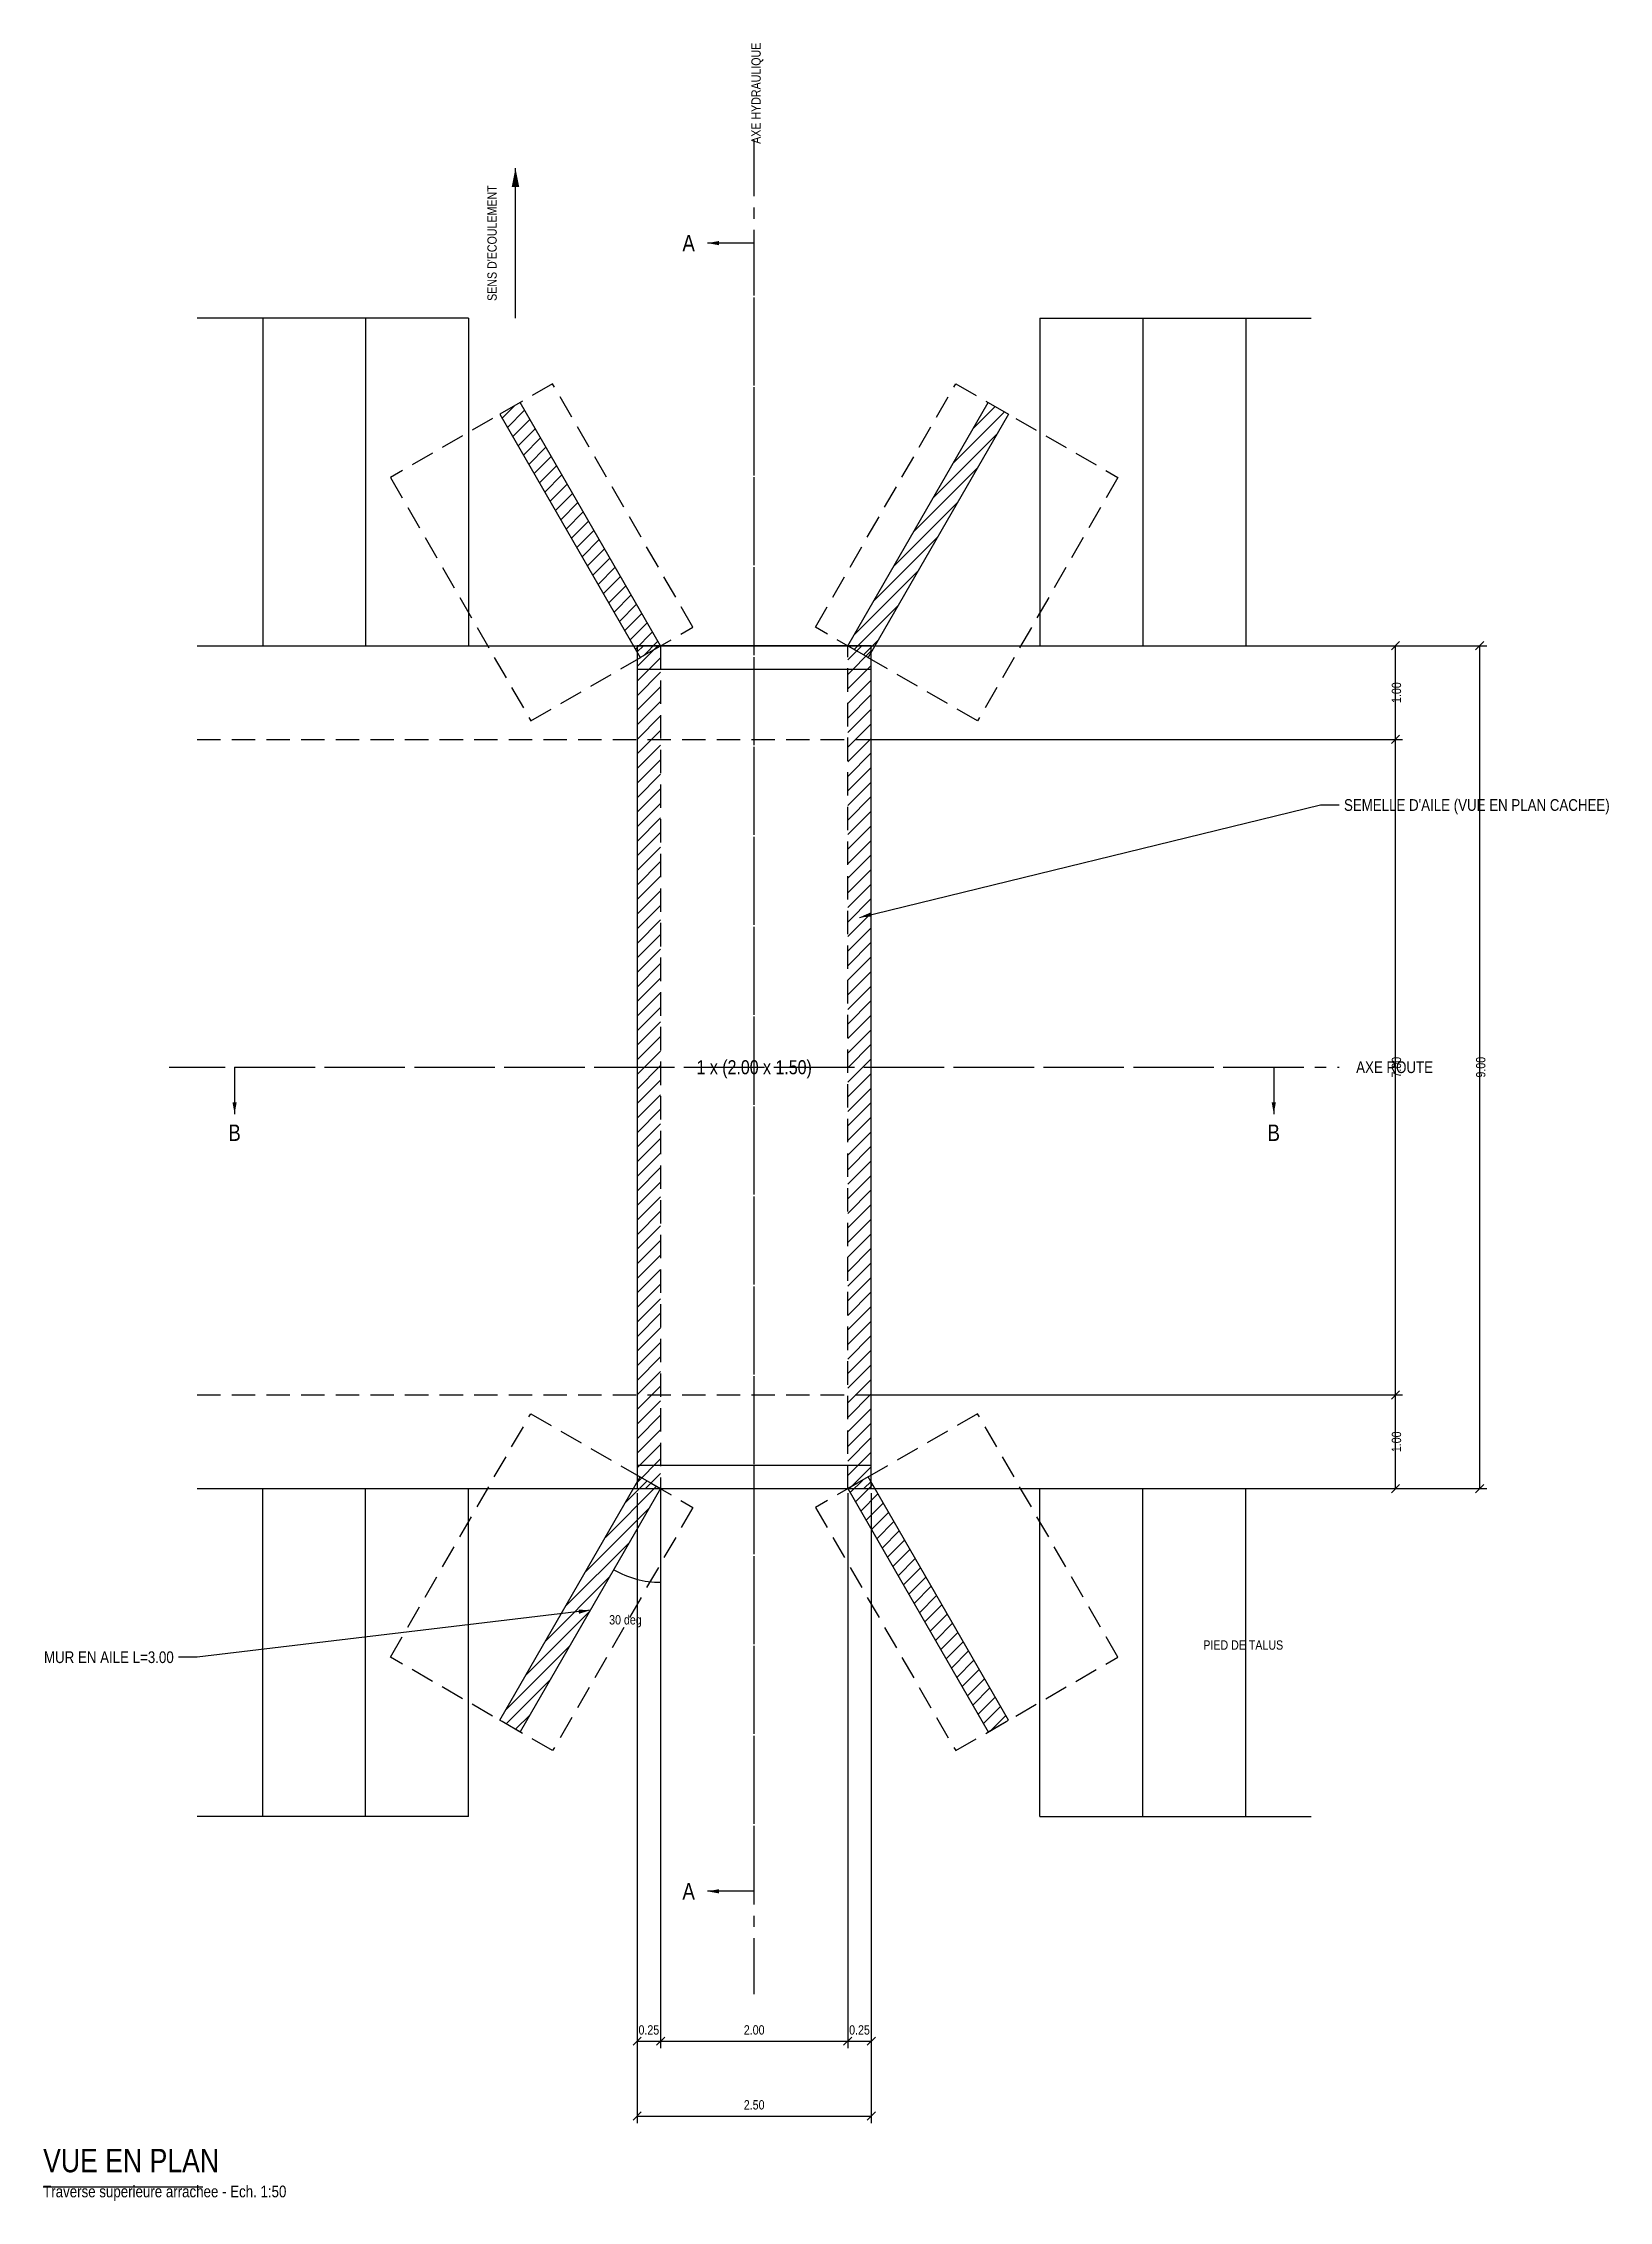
# Model space of a CAD drawing. Extents: x 0 to 110, y 0 to 23.
# Drawn here: x 0 to 16.72, y 0 to 23.04 of the extents above; entities that cross this region are included whole.
import ezdxf
from ezdxf.enums import TextEntityAlignment as Align

# ---------------------------------------------------------------- set-up
doc = ezdxf.new("R2010")
doc.units = 0
doc.linetypes.add('AXE', pattern=[0.96, 0.6, -0.12, 0.12, -0.12])
doc.linetypes.add('TIRETS', pattern=[0.37, 0.25, -0.12])
for name, color, linetype in [('01_AXES', 1, 'AXE'), ('02_BETON', 7, 'CONTINUOUS'), ('03_BETON_CACHE', 8, 'TIRETS'), ('04_HACHURES', 9, 'CONTINUOUS'), ('05_TERRAIN', 3, 'CONTINUOUS'), ('06_REMBLAI', 42, 'CONTINUOUS'), ('07_CHAUSSEE', 8, 'CONTINUOUS'), ('10_COTATION', 4, 'CONTINUOUS'), ('11_TEXTE', 7, 'CONTINUOUS'), ('13_EAU', 5, 'CONTINUOUS')]:
    doc.layers.add(name, color=color, linetype=linetype)
doc.styles.get("Standard").update_dxf_attribs({"font": 'txt', "width": 0.85})

msp = doc.modelspace()

# ---------------------------------------------------------------- texts
at = {"layer": '01_AXES', "width": 0.85}
msp.add_text('AXE HYDRAULIQUE', height=0.1, rotation=90, dxfattribs=at).set_placement((7.695, 22.505), align=Align.BOTTOM_CENTER)
msp.add_text('AXE ROUTE', height=0.125, dxfattribs=at).set_placement((14.025, 12.105), align=Align.MIDDLE_LEFT)
at = {"layer": '05_TERRAIN', "width": 0.85}
msp.add_text('PIED DE TALUS', height=0.1, dxfattribs=at).set_placement((13.245, 5.855), align=Align.BOTTOM_RIGHT)
at = {"layer": '10_COTATION', "width": 0.85}
for s, p in [('1.00', (14.405, 16.105)), ('7.00', (14.405, 12.105)), ('9.00', (15.305, 12.105)), ('1.00', (14.405, 8.105))]:
    msp.add_text(s, height=0.1, rotation=90, dxfattribs=at).set_placement(p, align=Align.TOP_CENTER)
msp.add_text('30 deg', height=0.1, dxfattribs=at).set_placement((6.219712, 6.204408), align=Align.MIDDLE_CENTER)
for s, p in [('0.25', (6.47, 1.745)), ('2.00', (7.595, 1.745)), ('0.25', (8.72, 1.745)), ('2.50', (7.595, 0.945))]:
    msp.add_text(s, height=0.1, dxfattribs=at).set_placement(p, align=Align.BOTTOM_CENTER)
at = {"layer": '11_TEXTE', "width": 0.85}
for s, height, p in [('A', 0.175, (6.895, 20.905)), ('1 x (2.00 x 1.50)', 0.15, (7.595, 12.105)), ('B', 0.175, (2.045, 11.405)), ('B', 0.175, (13.145, 11.405)), ('A', 0.175, (6.895, 3.305))]:
    msp.add_text(s, height=height, dxfattribs=at).set_placement(p, align=Align.MIDDLE_CENTER)
msp.add_text("SEMELLE D'AILE (VUE EN PLAN CACHEE)", height=0.125, dxfattribs=at).set_placement((13.895, 14.905), align=Align.MIDDLE_LEFT)
msp.add_text('MUR EN AILE L=3.00', height=0.125, dxfattribs=at).set_placement((1.395, 5.805), align=Align.MIDDLE_RIGHT)
for s, height, p in [('VUE EN PLAN', 0.25, (0, 0.23)), ('Traverse superieure arrachee - Ech. 1:50', 0.125, (0, 0))]:
    msp.add_text(s, height=height, dxfattribs=at).set_placement(p, align=Align.BOTTOM_LEFT)
at = {"layer": '13_EAU', "width": 0.85}
msp.add_text("SENS D'ECOULEMENT", height=0.1, rotation=90, dxfattribs=at).set_placement((4.745, 20.905), align=Align.TOP_CENTER)

# ---------------------------------------------------------------- linework, layer by layer
at = {"layer": '01_AXES'}
for p, q in [((7.595, 2.205), (7.595, 22.005)), ((7.595, 20.905), (7.095, 20.905)), ((7.595, 3.305), (7.595, 20.905)), ((1.345, 12.105), (13.845, 12.105)), ((2.045, 12.105), (13.145, 12.105)), ((2.045, 12.105), (2.045, 11.605)), ((13.145, 12.105), (13.145, 11.605)), ((6.595, 7.605), (6.595, 6.305)), ((7.595, 3.305), (7.095, 3.305))]:
    msp.add_line(p, q, dxfattribs=at)
at = {"layer": '02_BETON'}
for p, q in [((6.345, 16.355), (8.845, 16.355)), ((6.345, 7.855), (8.845, 7.855))]:
    msp.add_line(p, q, dxfattribs=at)
for points in [[(6.595, 16.605), (5.095, 19.203076), (4.878494, 19.078076), (6.378494, 16.48)], [(8.595, 16.605), (10.095, 19.203076), (10.311506, 19.078076), (8.811506, 16.48)], [(6.345, 7.605), (8.845, 7.605), (8.845, 16.605), (6.345, 16.605)], [(6.595, 7.605), (5.095, 5.006924), (4.878494, 5.131924), (6.378494, 7.73)], [(8.595, 7.605), (10.095, 5.006924), (10.311506, 5.131924), (8.811506, 7.73)]]:
    msp.add_lwpolyline(points, close=True, dxfattribs=at)
at = {"layer": '03_BETON_CACHE'}
for points in [[(6.94141, 16.805), (5.44141, 19.403076), (3.709359, 18.403076), (5.209359, 15.805)], [(8.24859, 16.805), (9.74859, 19.403076), (11.480641, 18.403076), (9.980641, 15.805)], [(6.595, 7.605), (8.595, 7.605), (8.595, 16.605), (6.595, 16.605)], [(6.94141, 7.405), (5.44141, 4.806924), (3.709359, 5.806924), (5.209359, 8.405)], [(8.24859, 7.405), (9.74859, 4.806924), (11.480641, 5.806924), (9.980641, 8.405)]]:
    msp.add_lwpolyline(points, close=True, dxfattribs=at)
at = {"layer": '04_HACHURES'}
for p, q in [((4.903072, 19.035505), (5.037372, 19.169805)), ((9.934775, 18.925558), (10.169361, 19.160144)), ((4.960012, 18.936881), (5.143025, 19.119894)), ((5.016953, 18.838258), (5.199965, 19.021271)), ((5.073893, 18.739635), (5.256906, 18.922648)), ((9.722271, 18.557491), (10.267984, 19.103204)), ((5.130833, 18.641012), (5.313846, 18.824024)), ((5.187773, 18.542388), (5.370786, 18.725401)), ((9.509768, 18.189424), (10.19278, 18.872437)), ((5.244713, 18.443765), (5.427726, 18.626778)), ((5.301654, 18.345142), (5.484666, 18.528154)), ((9.297264, 17.821357), (9.980277, 18.504369)), ((5.358594, 18.246518), (5.541606, 18.429531)), ((5.415534, 18.147895), (5.598547, 18.330908)), ((5.472474, 18.049272), (5.655487, 18.232284)), ((5.529414, 17.950648), (5.712427, 18.133661)), ((5.586355, 17.852025), (5.769367, 18.035038)), ((9.08476, 17.45329), (9.767773, 18.136302)), ((5.643295, 17.753402), (5.826307, 17.936415)), ((5.700235, 17.654779), (5.883248, 17.837791)), ((8.872257, 17.085222), (9.555269, 17.768235)), ((5.757175, 17.556155), (5.940188, 17.739168)), ((5.814115, 17.457532), (5.997128, 17.640545)), ((5.871055, 17.358909), (6.054068, 17.541921)), ((5.927996, 17.260285), (6.111008, 17.443298)), ((5.984936, 17.161662), (6.167949, 17.344675)), ((8.659753, 16.717155), (9.342766, 17.400168)), ((6.041876, 17.063039), (6.224889, 17.246051)), ((6.098816, 16.964415), (6.281829, 17.147428)), ((6.155756, 16.865792), (6.338769, 17.048805)), ((6.212697, 16.767169), (6.395709, 16.950182)), ((6.269637, 16.668546), (6.45265, 16.851558)), ((8.663571, 16.56541), (9.130262, 17.032101)), ((6.326577, 16.569922), (6.50959, 16.752935)), ((6.345, 16.383353), (6.566647, 16.605)), ((6.345, 16.538917), (6.411083, 16.605)), ((6.410966, 16.498748), (6.56653, 16.654312)), ((8.595, 16.455464), (8.744536, 16.605)), ((8.762195, 16.50847), (8.917758, 16.664034)), ((6.345, 16.22779), (6.595, 16.47779)), ((8.595, 16.299901), (8.845, 16.549901)), ((8.595, 16.144337), (8.845, 16.394337)), ((6.345, 16.072226), (6.595, 16.322226)), ((6.345, 15.916663), (6.595, 16.166663)), ((8.595, 15.988774), (8.845, 16.238774)), ((6.345, 15.761099), (6.595, 16.011099)), ((8.595, 15.83321), (8.845, 16.08321)), ((8.595, 15.677647), (8.845, 15.927647)), ((6.345, 15.605536), (6.595, 15.855536)), ((6.345, 15.449972), (6.595, 15.699972)), ((8.595, 15.522083), (8.845, 15.772083)), ((6.345, 15.294409), (6.595, 15.544409)), ((8.595, 15.36652), (8.845, 15.61652)), ((8.595, 15.210956), (8.845, 15.460956)), ((6.345, 15.138845), (6.595, 15.388845)), ((6.345, 14.983282), (6.595, 15.233282)), ((8.595, 15.055393), (8.845, 15.305393)), ((6.345, 14.827718), (6.595, 15.077718)), ((8.595, 14.899829), (8.845, 15.149829)), ((8.595, 14.744266), (8.845, 14.994266)), ((6.345, 14.672155), (6.595, 14.922155)), ((6.345, 14.516591), (6.595, 14.766591)), ((8.595, 14.588702), (8.845, 14.838702)), ((6.345, 14.361028), (6.595, 14.611028)), ((8.595, 14.433139), (8.845, 14.683139)), ((8.595, 14.277575), (8.845, 14.527575)), ((6.345, 14.205464), (6.595, 14.455464)), ((6.345, 14.049901), (6.595, 14.299901)), ((8.595, 14.122012), (8.845, 14.372012)), ((6.345, 13.894337), (6.595, 14.144337)), ((8.595, 13.966448), (8.845, 14.216448)), ((8.595, 13.810885), (8.845, 14.060885)), ((6.345, 13.738774), (6.595, 13.988774)), ((6.345, 13.58321), (6.595, 13.83321)), ((8.595, 13.655321), (8.845, 13.905321)), ((6.345, 13.427647), (6.595, 13.677647)), ((8.595, 13.499758), (8.845, 13.749758)), ((8.595, 13.344194), (8.845, 13.594194)), ((6.345, 13.272083), (6.595, 13.522083)), ((6.345, 13.11652), (6.595, 13.36652)), ((8.595, 13.188631), (8.845, 13.438631)), ((6.345, 12.960956), (6.595, 13.210956)), ((8.595, 13.033067), (8.845, 13.283067)), ((6.345, 12.805393), (6.595, 13.055393)), ((8.595, 12.877504), (8.845, 13.127504)), ((8.595, 12.72194), (8.845, 12.97194)), ((6.345, 12.649829), (6.595, 12.899829)), ((6.345, 12.494266), (6.595, 12.744266)), ((8.595, 12.566377), (8.845, 12.816377)), ((6.345, 12.338702), (6.595, 12.588702)), ((8.595, 12.410813), (8.845, 12.660813)), ((8.595, 12.25525), (8.845, 12.50525)), ((6.345, 12.183139), (6.595, 12.433139)), ((6.345, 12.027575), (6.595, 12.277575)), ((8.595, 12.099687), (8.845, 12.349687)), ((6.345, 11.872012), (6.595, 12.122012)), ((8.595, 11.944123), (8.845, 12.194123)), ((8.595, 11.78856), (8.845, 12.03856)), ((6.345, 11.716448), (6.595, 11.966448)), ((6.345, 11.560885), (6.595, 11.810885)), ((8.595, 11.632996), (8.845, 11.882996)), ((6.345, 11.405321), (6.595, 11.655321)), ((8.595, 11.477433), (8.845, 11.727433)), ((8.595, 11.321869), (8.845, 11.571869)), ((6.345, 11.249758), (6.595, 11.499758)), ((6.345, 11.094194), (6.595, 11.344194)), ((8.595, 11.166306), (8.845, 11.416306)), ((6.345, 10.938631), (6.595, 11.188631)), ((8.595, 11.010742), (8.845, 11.260742)), ((8.595, 10.855179), (8.845, 11.105179)), ((6.345, 10.783067), (6.595, 11.033067)), ((6.345, 10.627504), (6.595, 10.877504)), ((8.595, 10.699615), (8.845, 10.949615)), ((6.345, 10.47194), (6.595, 10.72194)), ((8.595, 10.544052), (8.845, 10.794052)), ((8.595, 10.388488), (8.845, 10.638488)), ((6.345, 10.316377), (6.595, 10.566377)), ((6.345, 10.160813), (6.595, 10.410813)), ((8.595, 10.232925), (8.845, 10.482925)), ((6.345, 10.00525), (6.595, 10.25525)), ((8.595, 10.077361), (8.845, 10.327361)), ((8.595, 9.921798), (8.845, 10.171798)), ((6.345, 9.849687), (6.595, 10.099687)), ((6.345, 9.694123), (6.595, 9.944123)), ((8.595, 9.766234), (8.845, 10.016234)), ((6.345, 9.53856), (6.595, 9.78856)), ((8.595, 9.610671), (8.845, 9.860671)), ((8.595, 9.455107), (8.845, 9.705107)), ((6.345, 9.382996), (6.595, 9.632996)), ((6.345, 9.227433), (6.595, 9.477433)), ((8.595, 9.299544), (8.845, 9.549544)), ((6.345, 9.071869), (6.595, 9.321869)), ((8.595, 9.14398), (8.845, 9.39398)), ((8.595, 8.988417), (8.845, 9.238417)), ((6.345, 8.916306), (6.595, 9.166306)), ((6.345, 8.760742), (6.595, 9.010742)), ((8.595, 8.832853), (8.845, 9.082853)), ((6.345, 8.605179), (6.595, 8.855179)), ((8.595, 8.67729), (8.845, 8.92729)), ((8.595, 8.521726), (8.845, 8.771726)), ((6.345, 8.449615), (6.595, 8.699615)), ((6.345, 8.294052), (6.595, 8.544052)), ((8.595, 8.366163), (8.845, 8.616163)), ((6.345, 8.138488), (6.595, 8.388488)), ((8.595, 8.210599), (8.845, 8.460599)), ((8.595, 8.055036), (8.845, 8.305036)), ((6.345, 7.982925), (6.595, 8.232925)), ((6.345, 7.827361), (6.595, 8.077361)), ((8.595, 7.899472), (8.845, 8.149472)), ((6.345, 7.671798), (6.595, 7.921798)), ((8.595, 7.743909), (8.845, 7.993909)), ((8.611655, 7.605), (8.845, 7.838345)), ((6.005765, 7.084415), (6.551478, 7.630128)), ((6.218269, 7.452482), (6.452854, 7.687068)), ((6.433766, 7.605), (6.595, 7.766234)), ((6.589329, 7.605), (6.595, 7.610671)), ((8.619579, 7.562429), (8.753879, 7.696729)), ((8.676519, 7.463805), (8.859532, 7.646818)), ((8.767218, 7.605), (8.845, 7.682782)), ((5.793261, 6.716348), (6.476274, 7.39936)), ((8.733459, 7.365182), (8.916472, 7.548195)), ((8.790399, 7.266559), (8.973412, 7.449571)), ((8.847339, 7.167935), (9.030352, 7.350948)), ((8.90428, 7.069312), (9.087292, 7.252325)), ((8.96122, 6.970689), (9.144232, 7.153701)), ((5.580758, 6.348281), (6.26377, 7.031293)), ((9.01816, 6.872065), (9.201173, 7.055078)), ((9.0751, 6.773442), (9.258113, 6.956455)), ((9.13204, 6.674819), (9.315053, 6.857832)), ((9.188981, 6.576196), (9.371993, 6.759208)), ((5.368254, 5.980213), (6.051267, 6.663226)), ((9.245921, 6.477572), (9.428933, 6.660585)), ((9.302861, 6.378949), (9.485874, 6.561962)), ((9.359801, 6.280326), (9.542814, 6.463338)), ((5.15575, 5.612146), (5.838763, 6.295159)), ((9.416741, 6.181702), (9.599754, 6.364715)), ((9.473681, 6.083079), (9.656694, 6.266092)), ((9.530622, 5.984456), (9.713634, 6.167468)), ((9.587562, 5.885832), (9.770575, 6.068845)), ((4.943247, 5.244079), (5.626259, 5.927092)), ((9.644502, 5.787209), (9.827515, 5.970222)), ((9.701442, 5.688586), (9.884455, 5.871599)), ((9.758382, 5.589963), (9.941395, 5.772975)), ((4.947065, 5.092334), (5.413756, 5.559025)), ((9.815323, 5.491339), (9.998335, 5.674352)), ((9.872263, 5.392716), (10.055275, 5.575729)), ((9.929203, 5.294093), (10.112216, 5.477105)), ((9.986143, 5.195469), (10.169156, 5.378482)), ((5.045688, 5.035394), (5.201252, 5.190957)), ((10.043083, 5.096846), (10.226096, 5.279859)), ((10.127473, 5.025672), (10.283036, 5.181235))]:
    msp.add_line(p, q, dxfattribs=at)
at = {"layer": '05_TERRAIN'}
for p, q in [((4.545, 20.105), (1.645, 20.105)), ((10.645, 20.105), (13.545, 20.105)), ((4.545, 4.105), (1.645, 4.105)), ((10.645, 4.105), (13.545, 4.105))]:
    msp.add_line(p, q, dxfattribs=at)
at = {"layer": '06_REMBLAI'}
for p, q in [((2.345, 20.105), (2.345, 16.605)), ((3.445, 20.105), (3.445, 16.605)), ((4.545, 20.105), (4.545, 16.605)), ((10.645, 20.105), (10.645, 16.605)), ((11.745, 20.105), (11.745, 16.605)), ((12.845, 20.105), (12.845, 16.605)), ((2.345, 4.105), (2.345, 7.605)), ((3.445, 4.105), (3.445, 7.605)), ((4.545, 4.105), (4.545, 7.605)), ((10.645, 4.105), (10.645, 7.605)), ((11.745, 4.105), (11.745, 7.605)), ((12.845, 4.105), (12.845, 7.605))]:
    msp.add_line(p, q, dxfattribs=at)
at = {"layer": '07_CHAUSSEE'}
for p, q in [((1.645, 16.605), (13.545, 16.605)), ((1.645, 7.605), (13.545, 7.605))]:
    msp.add_line(p, q, dxfattribs=at)
at = {"layer": '07_CHAUSSEE', "linetype": 'TIRETS'}
for p, q in [((1.645, 15.605), (13.545, 15.605)), ((1.645, 8.605), (13.545, 8.605))]:
    msp.add_line(p, q, dxfattribs=at)
at = {"layer": '10_COTATION'}
for p, q in [((8.895, 16.605), (14.52, 16.605)), ((8.895, 16.605), (15.42, 16.605)), ((14.400806, 16.560806), (14.489194, 16.649194)), ((14.445, 15.605), (14.445, 16.605)), ((15.300806, 16.560806), (15.389194, 16.649194)), ((15.345, 7.605), (15.345, 16.605)), ((8.895, 15.605), (14.52, 15.605)), ((8.895, 15.605), (14.52, 15.605)), ((14.400806, 15.560806), (14.489194, 15.649194)), ((14.400806, 15.560806), (14.489194, 15.649194)), ((14.445, 8.605), (14.445, 15.605)), ((8.895, 8.605), (14.52, 8.605)), ((8.895, 8.605), (14.52, 8.605)), ((14.400806, 8.560806), (14.489194, 8.649194)), ((14.400806, 8.560806), (14.489194, 8.649194)), ((14.445, 7.605), (14.445, 8.605)), ((8.895, 7.605), (14.52, 7.605)), ((8.895, 7.605), (15.42, 7.605)), ((14.400806, 7.560806), (14.489194, 7.649194)), ((15.300806, 7.560806), (15.389194, 7.649194)), ((6.345, 7.555), (6.345, 1.63)), ((6.345, 7.555), (6.345, 0.83)), ((6.595, 7.555), (6.595, 1.63)), ((6.595, 7.555), (6.595, 1.63)), ((8.595, 7.555), (8.595, 1.63)), ((8.595, 7.555), (8.595, 1.63)), ((8.845, 7.555), (8.845, 1.63)), ((8.845, 7.555), (8.845, 0.83)), ((6.300806, 1.660806), (6.389194, 1.749194)), ((6.345, 1.705), (6.595, 1.705)), ((6.550806, 1.660806), (6.639194, 1.749194)), ((6.550806, 1.660806), (6.639194, 1.749194)), ((6.595, 1.705), (8.595, 1.705)), ((8.550806, 1.660806), (8.639194, 1.749194)), ((8.550806, 1.660806), (8.639194, 1.749194)), ((8.595, 1.705), (8.845, 1.705)), ((8.800806, 1.660806), (8.889194, 1.749194)), ((6.300806, 0.860806), (6.389194, 0.949194)), ((8.800806, 0.860806), (8.889194, 0.949194)), ((6.345, 0.905), (8.845, 0.905))]:
    msp.add_line(p, q, dxfattribs=at)
msp.add_arc((6.595, 7.605), 1, 240, 270, dxfattribs=at)
at = {"layer": '11_TEXTE'}
for p, q in [((8.72, 13.705), (13.645, 14.905)), ((13.645, 14.905), (13.845, 14.905)), ((5.845, 6.305962), (1.645, 5.805)), ((1.645, 5.805), (1.445, 5.805)), ((0, 0.15), (1.705, 0.15))]:
    msp.add_line(p, q, dxfattribs=at)
for points in [[(5.045, 21.705), (5.005, 21.505), (5.085, 21.505)], [(7.095, 20.905), (7.22, 20.8825), (7.22, 20.9275)], [(8.72, 13.705), (8.846773, 13.712731), (8.836121, 13.756452)], [(2.045, 11.605), (2.0675, 11.73), (2.0225, 11.73)], [(13.145, 11.605), (13.1675, 11.73), (13.1225, 11.73)], [(5.845, 6.305962), (5.718215, 6.313499), (5.723545, 6.268816)], [(7.095, 3.305), (7.22, 3.2825), (7.22, 3.3275)]]:
    msp.add_solid(points, dxfattribs=at)
at = {"layer": '13_EAU'}
msp.add_line((5.045, 20.105), (5.045, 21.705), dxfattribs=at)

msp.set_redraw_order([(e.dxf.handle, doc.entitydb.next_handle()) for e in msp.query("TEXT MTEXT ATTDEF DIMENSION ARC_DIMENSION")])  # texts and dimensions are drawn at this point

doc.saveas('drawing.dxf')
